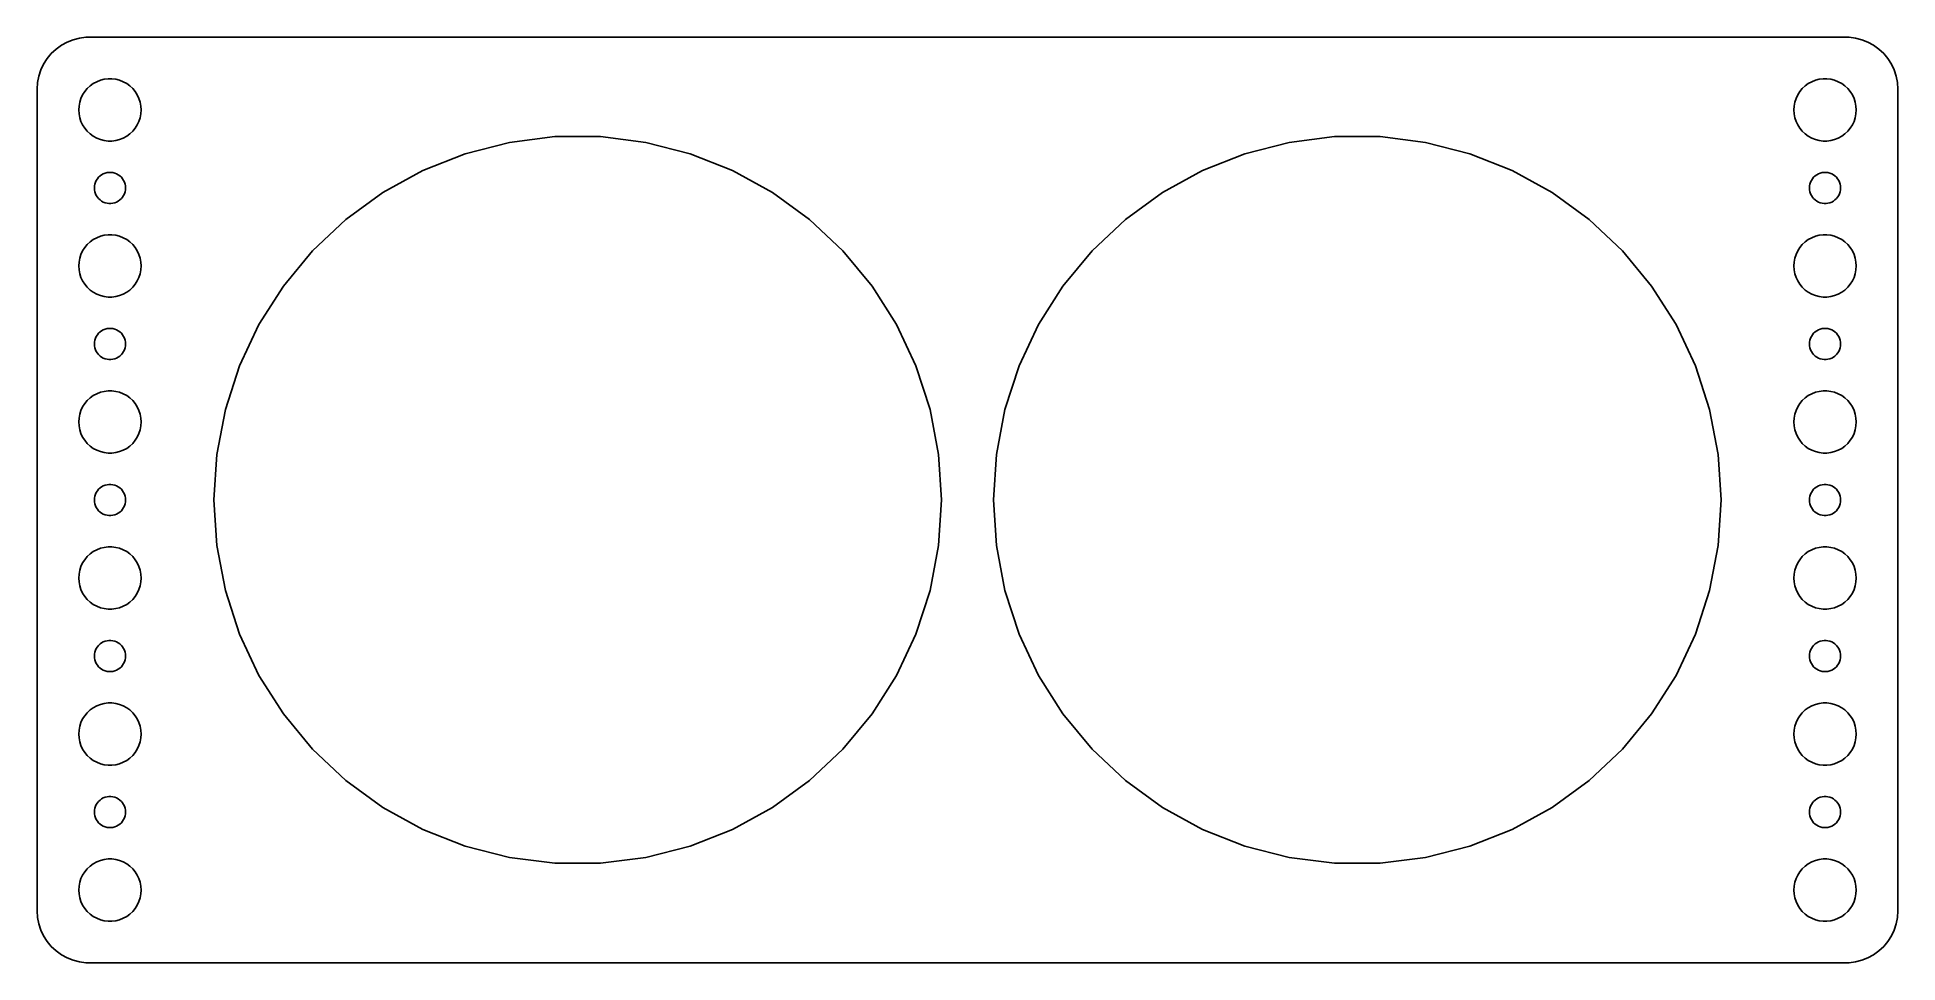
# Model space of a CAD drawing. Header units: metres. Extents: x -90 to 90, y 55 to 143.
import ezdxf

# ---------------------------------------------------------------- set-up
doc = ezdxf.new("R2010")
doc.units = ezdxf.units.M

msp = doc.modelspace()

# ---------------------------------------------------------------- linework, layer by layer
for p, q in [((-86.0451, 143.255), (-86.6289, 143.024)), ((-85.4369, 143.411), (-86.0451, 143.255)), ((-84.8139, 143.49), (-85.4369, 143.411)), ((84.8139, 143.49), (-84.8139, 143.49)), ((85.4369, 143.411), (84.8139, 143.49)), ((86.0451, 143.255), (85.4369, 143.411)), ((86.6289, 143.024), (86.0451, 143.255)), ((-88.5451, 141.439), (-88.8815, 140.909)), ((-88.1448, 141.923), (-88.5451, 141.439)), ((-87.6871, 142.353), (-88.1448, 141.923)), ((-87.1791, 142.722), (-87.6871, 142.353)), ((-86.6289, 143.024), (-87.1791, 142.722)), ((87.1791, 142.722), (86.6289, 143.024)), ((87.6871, 142.353), (87.1791, 142.722)), ((88.1448, 141.923), (87.6871, 142.353)), ((88.5451, 141.439), (88.1448, 141.923)), ((88.8815, 140.909), (88.5451, 141.439)), ((-89.3429, 139.743), (-89.4606, 139.127)), ((-89.1489, 140.341), (-89.3429, 139.743)), ((-88.8815, 140.909), (-89.1489, 140.341)), ((89.1489, 140.341), (88.8815, 140.909)), ((89.3429, 139.743), (89.1489, 140.341)), ((89.4606, 139.127), (89.3429, 139.743)), ((-89.4606, 139.127), (-89.5, 138.5)), ((-89.5, 138.5), (-89.5, 59.5)), ((-85.2893, 137.604), (-85.1289, 137.945)), ((-85.1289, 137.945), (-84.927, 138.263)), ((-84.927, 138.263), (-84.6869, 138.554)), ((-84.6869, 138.554), (-84.4123, 138.812)), ((-84.4123, 138.812), (-84.1075, 139.033)), ((-84.1075, 139.033), (-83.7773, 139.214)), ((-83.7773, 139.214), (-83.427, 139.353)), ((-83.427, 139.353), (-83.0621, 139.447)), ((-83.0621, 139.447), (-82.6884, 139.494)), ((-82.6884, 139.494), (-82.3116, 139.494)), ((-82.3116, 139.494), (-81.9379, 139.447)), ((-81.9379, 139.447), (-81.573, 139.353)), ((-81.573, 139.353), (-81.2227, 139.214)), ((-81.2227, 139.214), (-80.8925, 139.033)), ((-80.8925, 139.033), (-80.5877, 138.812)), ((-80.5877, 138.812), (-80.3131, 138.554)), ((-80.3131, 138.554), (-80.073, 138.263)), ((-80.073, 138.263), (-79.8711, 137.945)), ((-79.8711, 137.945), (-79.7107, 137.604)), ((79.7107, 137.604), (79.8711, 137.945)), ((79.8711, 137.945), (80.073, 138.263)), ((80.073, 138.263), (80.3131, 138.554)), ((80.3131, 138.554), (80.5877, 138.812)), ((80.5877, 138.812), (80.8925, 139.033)), ((80.8925, 139.033), (81.2227, 139.214)), ((81.2227, 139.214), (81.573, 139.353)), ((81.573, 139.353), (81.9379, 139.447)), ((81.9379, 139.447), (82.3116, 139.494)), ((82.3116, 139.494), (82.6884, 139.494)), ((82.6884, 139.494), (83.0621, 139.447)), ((83.0621, 139.447), (83.427, 139.353)), ((83.427, 139.353), (83.7773, 139.214)), ((83.7773, 139.214), (84.1075, 139.033)), ((84.1075, 139.033), (84.4123, 138.812)), ((84.4123, 138.812), (84.6869, 138.554)), ((84.6869, 138.554), (84.927, 138.263)), ((84.927, 138.263), (85.1289, 137.945)), ((85.1289, 137.945), (85.2893, 137.604)), ((89.5, 138.5), (89.4606, 139.127)), ((89.5, 59.5), (89.5, 138.5)), ((-85.5, 136.5), (-85.4763, 136.876)), ((-85.4763, 136.124), (-85.5, 136.5)), ((-85.4763, 136.876), (-85.4057, 137.246)), ((-85.4057, 135.754), (-85.4763, 136.124)), ((-85.4057, 137.246), (-85.2893, 137.604)), ((-79.7107, 137.604), (-79.5943, 137.246)), ((-79.5943, 137.246), (-79.5237, 136.876)), ((-79.5237, 136.124), (-79.5943, 135.754)), ((-79.5237, 136.876), (-79.5, 136.5)), ((-79.5, 136.5), (-79.5237, 136.124)), ((79.5, 136.5), (79.5237, 136.876)), ((79.5237, 136.124), (79.5, 136.5)), ((79.5237, 136.876), (79.5943, 137.246)), ((79.5943, 135.754), (79.5237, 136.124)), ((79.5943, 137.246), (79.7107, 137.604)), ((85.2893, 137.604), (85.4057, 137.246)), ((85.4057, 137.246), (85.4763, 136.876)), ((85.4763, 136.124), (85.4057, 135.754)), ((85.4763, 136.876), (85.5, 136.5)), ((85.5, 136.5), (85.4763, 136.124)), ((-85.2893, 135.396), (-85.4057, 135.754)), ((-85.1289, 135.055), (-85.2893, 135.396)), ((-84.927, 134.737), (-85.1289, 135.055)), ((-84.6869, 134.446), (-84.927, 134.737)), ((-84.4123, 134.188), (-84.6869, 134.446)), ((-80.3131, 134.446), (-80.5877, 134.188)), ((-80.073, 134.737), (-80.3131, 134.446)), ((-79.8711, 135.055), (-80.073, 134.737)), ((-79.7107, 135.396), (-79.8711, 135.055)), ((-79.5943, 135.754), (-79.7107, 135.396)), ((79.7107, 135.396), (79.5943, 135.754)), ((79.8711, 135.055), (79.7107, 135.396)), ((80.073, 134.737), (79.8711, 135.055)), ((80.3131, 134.446), (80.073, 134.737)), ((80.5877, 134.188), (80.3131, 134.446)), ((84.6869, 134.446), (84.4123, 134.188)), ((84.927, 134.737), (84.6869, 134.446)), ((85.1289, 135.055), (84.927, 134.737)), ((85.2893, 135.396), (85.1289, 135.055)), ((85.4057, 135.754), (85.2893, 135.396)), ((-84.1075, 133.967), (-84.4123, 134.188)), ((-83.7773, 133.786), (-84.1075, 133.967)), ((-83.427, 133.647), (-83.7773, 133.786)), ((-83.0621, 133.553), (-83.427, 133.647)), ((-82.6884, 133.506), (-83.0621, 133.553)), ((-82.3116, 133.506), (-82.6884, 133.506)), ((-81.9379, 133.553), (-82.3116, 133.506)), ((-81.573, 133.647), (-81.9379, 133.553)), ((-81.2227, 133.786), (-81.573, 133.647)), ((-80.8925, 133.967), (-81.2227, 133.786)), ((-80.5877, 134.188), (-80.8925, 133.967)), ((-48.3156, 132.287), (-44.0583, 133.38)), ((-44.0583, 133.38), (-39.6977, 133.931)), ((-39.6977, 133.931), (-35.3023, 133.931)), ((-35.3023, 133.931), (-30.9417, 133.38)), ((-30.9417, 133.38), (-26.6844, 132.287)), ((26.6844, 132.287), (30.9417, 133.38)), ((30.9417, 133.38), (35.3023, 133.931)), ((35.3023, 133.931), (39.6977, 133.931)), ((39.6977, 133.931), (44.0583, 133.38)), ((44.0583, 133.38), (48.3156, 132.287)), ((80.8925, 133.967), (80.5877, 134.188)), ((81.2227, 133.786), (80.8925, 133.967)), ((81.573, 133.647), (81.2227, 133.786)), ((81.9379, 133.553), (81.573, 133.647)), ((82.3116, 133.506), (81.9379, 133.553)), ((82.6884, 133.506), (82.3116, 133.506)), ((83.0621, 133.553), (82.6884, 133.506)), ((83.427, 133.647), (83.0621, 133.553)), ((83.7773, 133.786), (83.427, 133.647)), ((84.1075, 133.967), (83.7773, 133.786)), ((84.4123, 134.188), (84.1075, 133.967)), ((-52.4023, 130.669), (-48.3156, 132.287)), ((-26.6844, 132.287), (-22.5977, 130.669)), ((22.5977, 130.669), (26.6844, 132.287)), ((48.3156, 132.287), (52.4023, 130.669)), ((-84, 129), (-83.9882, 129.188)), ((-83.9882, 128.812), (-84, 129)), ((-83.9882, 129.188), (-83.9529, 129.373)), ((-83.9529, 129.373), (-83.8947, 129.552)), ((-83.8947, 129.552), (-83.8145, 129.723)), ((-83.8145, 129.723), (-83.7135, 129.882)), ((-83.7135, 129.882), (-83.5934, 130.027)), ((-83.5934, 130.027), (-83.4561, 130.156)), ((-83.4561, 130.156), (-83.3037, 130.266)), ((-83.3037, 130.266), (-83.1387, 130.357)), ((-83.1387, 130.357), (-82.9635, 130.427)), ((-82.9635, 130.427), (-82.7811, 130.473)), ((-82.7811, 130.473), (-82.5942, 130.497)), ((-82.5942, 130.497), (-82.4058, 130.497)), ((-82.4058, 130.497), (-82.2189, 130.473)), ((-82.2189, 130.473), (-82.0365, 130.427)), ((-82.0365, 130.427), (-81.8613, 130.357)), ((-81.8613, 130.357), (-81.6963, 130.266)), ((-81.6963, 130.266), (-81.5439, 130.156)), ((-81.5439, 130.156), (-81.4065, 130.027)), ((-81.4065, 130.027), (-81.2865, 129.882)), ((-81.2865, 129.882), (-81.1855, 129.723)), ((-81.1855, 129.723), (-81.1053, 129.552)), ((-81.1053, 129.552), (-81.0471, 129.373)), ((-81.0471, 129.373), (-81.0118, 129.188)), ((-81.0118, 129.188), (-81, 129)), ((-81, 129), (-81.0118, 128.812)), ((-56.2539, 128.551), (-52.4023, 130.669)), ((-22.5977, 130.669), (-18.746, 128.551)), ((18.746, 128.551), (22.5977, 130.669)), ((52.4023, 130.669), (56.2539, 128.551)), ((81, 129), (81.0118, 129.188)), ((81.0118, 128.812), (81, 129)), ((81.0118, 129.188), (81.0471, 129.373)), ((81.0471, 129.373), (81.1053, 129.552)), ((81.1053, 129.552), (81.1855, 129.723)), ((81.1855, 129.723), (81.2865, 129.882)), ((81.2865, 129.882), (81.4065, 130.027)), ((81.4065, 130.027), (81.5439, 130.156)), ((81.5439, 130.156), (81.6963, 130.266)), ((81.6963, 130.266), (81.8613, 130.357)), ((81.8613, 130.357), (82.0365, 130.427)), ((82.0365, 130.427), (82.2189, 130.473)), ((82.2189, 130.473), (82.4058, 130.497)), ((82.4058, 130.497), (82.5942, 130.497)), ((82.5942, 130.497), (82.7811, 130.473)), ((82.7811, 130.473), (82.9635, 130.427)), ((82.9635, 130.427), (83.1387, 130.357)), ((83.1387, 130.357), (83.3037, 130.266)), ((83.3037, 130.266), (83.4561, 130.156)), ((83.4561, 130.156), (83.5934, 130.027)), ((83.5934, 130.027), (83.7135, 129.882)), ((83.7135, 129.882), (83.8145, 129.723)), ((83.8145, 129.723), (83.8947, 129.552)), ((83.8947, 129.552), (83.9529, 129.373)), ((83.9529, 129.373), (83.9882, 129.188)), ((83.9882, 129.188), (84, 129)), ((84, 129), (83.9882, 128.812)), ((-83.9529, 128.627), (-83.9882, 128.812)), ((-83.8947, 128.448), (-83.9529, 128.627)), ((-83.8145, 128.277), (-83.8947, 128.448)), ((-83.7135, 128.118), (-83.8145, 128.277)), ((-83.5934, 127.973), (-83.7135, 128.118)), ((-83.4561, 127.844), (-83.5934, 127.973)), ((-83.3037, 127.734), (-83.4561, 127.844)), ((-83.1387, 127.643), (-83.3037, 127.734)), ((-82.9635, 127.573), (-83.1387, 127.643)), ((-82.7811, 127.527), (-82.9635, 127.573)), ((-82.5942, 127.503), (-82.7811, 127.527)), ((-82.4058, 127.503), (-82.5942, 127.503)), ((-82.2189, 127.527), (-82.4058, 127.503)), ((-82.0365, 127.573), (-82.2189, 127.527)), ((-81.8613, 127.643), (-82.0365, 127.573)), ((-81.6963, 127.734), (-81.8613, 127.643)), ((-81.5439, 127.844), (-81.6963, 127.734)), ((-81.4065, 127.973), (-81.5439, 127.844)), ((-81.2865, 128.118), (-81.4065, 127.973)), ((-81.1855, 128.277), (-81.2865, 128.118)), ((-81.1053, 128.448), (-81.1855, 128.277)), ((-81.0471, 128.627), (-81.1053, 128.448)), ((-81.0118, 128.812), (-81.0471, 128.627)), ((-59.8098, 125.968), (-56.2539, 128.551)), ((-18.746, 128.551), (-15.1902, 125.968)), ((15.1902, 125.968), (18.746, 128.551)), ((56.2539, 128.551), (59.8098, 125.968)), ((81.0471, 128.627), (81.0118, 128.812)), ((81.1053, 128.448), (81.0471, 128.627)), ((81.1855, 128.277), (81.1053, 128.448)), ((81.2865, 128.118), (81.1855, 128.277)), ((81.4065, 127.973), (81.2865, 128.118)), ((81.5439, 127.844), (81.4065, 127.973)), ((81.6963, 127.734), (81.5439, 127.844)), ((81.8613, 127.643), (81.6963, 127.734)), ((82.0365, 127.573), (81.8613, 127.643)), ((82.2189, 127.527), (82.0365, 127.573)), ((82.4058, 127.503), (82.2189, 127.527)), ((82.5942, 127.503), (82.4058, 127.503)), ((82.7811, 127.527), (82.5942, 127.503)), ((82.9635, 127.573), (82.7811, 127.527)), ((83.1387, 127.643), (82.9635, 127.573)), ((83.3037, 127.734), (83.1387, 127.643)), ((83.4561, 127.844), (83.3037, 127.734)), ((83.5934, 127.973), (83.4561, 127.844)), ((83.7135, 128.118), (83.5934, 127.973)), ((83.8145, 128.277), (83.7135, 128.118)), ((83.8947, 128.448), (83.8145, 128.277)), ((83.9529, 128.627), (83.8947, 128.448)), ((83.9882, 128.812), (83.9529, 128.627)), ((-63.0139, 122.959), (-59.8098, 125.968)), ((-15.1902, 125.968), (-11.9861, 122.959)), ((11.9861, 122.959), (15.1902, 125.968)), ((59.8098, 125.968), (63.0139, 122.959)), ((-84.927, 123.263), (-84.6869, 123.554)), ((-84.6869, 123.554), (-84.4123, 123.812)), ((-84.4123, 123.812), (-84.1075, 124.033)), ((-84.1075, 124.033), (-83.7773, 124.214)), ((-83.7773, 124.214), (-83.427, 124.353)), ((-83.427, 124.353), (-83.0621, 124.447)), ((-83.0621, 124.447), (-82.6884, 124.494)), ((-82.6884, 124.494), (-82.3116, 124.494)), ((-82.3116, 124.494), (-81.9379, 124.447)), ((-81.9379, 124.447), (-81.573, 124.353)), ((-81.573, 124.353), (-81.2227, 124.214)), ((-81.2227, 124.214), (-80.8925, 124.033)), ((-80.8925, 124.033), (-80.5877, 123.812)), ((-80.5877, 123.812), (-80.3131, 123.554)), ((-80.3131, 123.554), (-80.073, 123.263)), ((80.073, 123.263), (80.3131, 123.554)), ((80.3131, 123.554), (80.5877, 123.812)), ((80.5877, 123.812), (80.8925, 124.033)), ((80.8925, 124.033), (81.2227, 124.214)), ((81.2227, 124.214), (81.573, 124.353)), ((81.573, 124.353), (81.9379, 124.447)), ((81.9379, 124.447), (82.3116, 124.494)), ((82.3116, 124.494), (82.6884, 124.494)), ((82.6884, 124.494), (83.0621, 124.447)), ((83.0621, 124.447), (83.427, 124.353)), ((83.427, 124.353), (83.7773, 124.214)), ((83.7773, 124.214), (84.1075, 124.033)), ((84.1075, 124.033), (84.4123, 123.812)), ((84.4123, 123.812), (84.6869, 123.554)), ((84.6869, 123.554), (84.927, 123.263)), ((-85.5, 121.5), (-85.4763, 121.876)), ((-85.4763, 121.876), (-85.4057, 122.246)), ((-85.4057, 122.246), (-85.2893, 122.604)), ((-85.2893, 122.604), (-85.1289, 122.945)), ((-85.1289, 122.945), (-84.927, 123.263)), ((-80.073, 123.263), (-79.8711, 122.945)), ((-79.8711, 122.945), (-79.7107, 122.604)), ((-79.7107, 122.604), (-79.5943, 122.246)), ((-79.5943, 122.246), (-79.5237, 121.876)), ((-79.5237, 121.876), (-79.5, 121.5)), ((-65.8156, 119.572), (-63.0139, 122.959)), ((-11.9861, 122.959), (-9.1844, 119.572)), ((9.1844, 119.572), (11.9861, 122.959)), ((63.0139, 122.959), (65.8156, 119.572)), ((79.5, 121.5), (79.5237, 121.876)), ((79.5237, 121.876), (79.5943, 122.246)), ((79.5943, 122.246), (79.7107, 122.604)), ((79.7107, 122.604), (79.8711, 122.945)), ((79.8711, 122.945), (80.073, 123.263)), ((84.927, 123.263), (85.1289, 122.945)), ((85.1289, 122.945), (85.2893, 122.604)), ((85.2893, 122.604), (85.4057, 122.246)), ((85.4057, 122.246), (85.4763, 121.876)), ((85.4763, 121.876), (85.5, 121.5)), ((-85.4763, 121.124), (-85.5, 121.5)), ((-85.4057, 120.754), (-85.4763, 121.124)), ((-85.2893, 120.396), (-85.4057, 120.754)), ((-85.1289, 120.055), (-85.2893, 120.396)), ((-84.927, 119.737), (-85.1289, 120.055)), ((-79.8711, 120.055), (-80.073, 119.737)), ((-79.7107, 120.396), (-79.8711, 120.055)), ((-79.5943, 120.754), (-79.7107, 120.396)), ((-79.5237, 121.124), (-79.5943, 120.754)), ((-79.5, 121.5), (-79.5237, 121.124)), ((79.5237, 121.124), (79.5, 121.5)), ((79.5943, 120.754), (79.5237, 121.124)), ((79.7107, 120.396), (79.5943, 120.754)), ((79.8711, 120.055), (79.7107, 120.396)), ((80.073, 119.737), (79.8711, 120.055)), ((85.1289, 120.055), (84.927, 119.737)), ((85.2893, 120.396), (85.1289, 120.055)), ((85.4057, 120.754), (85.2893, 120.396)), ((85.4763, 121.124), (85.4057, 120.754)), ((85.5, 121.5), (85.4763, 121.124)), ((-84.6869, 119.446), (-84.927, 119.737)), ((-84.4123, 119.188), (-84.6869, 119.446)), ((-84.1075, 118.967), (-84.4123, 119.188)), ((-83.7773, 118.786), (-84.1075, 118.967)), ((-83.427, 118.647), (-83.7773, 118.786)), ((-83.0621, 118.553), (-83.427, 118.647)), ((-82.6884, 118.506), (-83.0621, 118.553)), ((-82.3116, 118.506), (-82.6884, 118.506)), ((-81.9379, 118.553), (-82.3116, 118.506)), ((-81.573, 118.647), (-81.9379, 118.553)), ((-81.2227, 118.786), (-81.573, 118.647)), ((-80.8925, 118.967), (-81.2227, 118.786)), ((-80.5877, 119.188), (-80.8925, 118.967)), ((-80.3131, 119.446), (-80.5877, 119.188)), ((-80.073, 119.737), (-80.3131, 119.446)), ((-68.1707, 115.861), (-65.8156, 119.572)), ((-9.1844, 119.572), (-6.8293, 115.861)), ((6.8293, 115.861), (9.1844, 119.572)), ((65.8156, 119.572), (68.1707, 115.861)), ((80.3131, 119.446), (80.073, 119.737)), ((80.5877, 119.188), (80.3131, 119.446)), ((80.8925, 118.967), (80.5877, 119.188)), ((81.2227, 118.786), (80.8925, 118.967)), ((81.573, 118.647), (81.2227, 118.786)), ((81.9379, 118.553), (81.573, 118.647)), ((82.3116, 118.506), (81.9379, 118.553)), ((82.6884, 118.506), (82.3116, 118.506)), ((83.0621, 118.553), (82.6884, 118.506)), ((83.427, 118.647), (83.0621, 118.553)), ((83.7773, 118.786), (83.427, 118.647)), ((84.1075, 118.967), (83.7773, 118.786)), ((84.4123, 119.188), (84.1075, 118.967)), ((84.6869, 119.446), (84.4123, 119.188)), ((84.927, 119.737), (84.6869, 119.446)), ((-83.8947, 114.552), (-83.8145, 114.723)), ((-83.8145, 114.723), (-83.7135, 114.882)), ((-83.7135, 114.882), (-83.5934, 115.027)), ((-83.5934, 115.027), (-83.4561, 115.156)), ((-83.4561, 115.156), (-83.3037, 115.266)), ((-83.3037, 115.266), (-83.1387, 115.357)), ((-83.1387, 115.357), (-82.9635, 115.427)), ((-82.9635, 115.427), (-82.7811, 115.473)), ((-82.7811, 115.473), (-82.5942, 115.497)), ((-82.5942, 115.497), (-82.4058, 115.497)), ((-82.4058, 115.497), (-82.2189, 115.473)), ((-82.2189, 115.473), (-82.0365, 115.427)), ((-82.0365, 115.427), (-81.8613, 115.357)), ((-81.8613, 115.357), (-81.6963, 115.266)), ((-81.6963, 115.266), (-81.5439, 115.156)), ((-81.5439, 115.156), (-81.4065, 115.027)), ((-81.4065, 115.027), (-81.2865, 114.882)), ((-81.2865, 114.882), (-81.1855, 114.723)), ((-81.1855, 114.723), (-81.1053, 114.552)), ((-70.0422, 111.884), (-68.1707, 115.861)), ((-6.8293, 115.861), (-4.9578, 111.884)), ((4.9578, 111.884), (6.8293, 115.861)), ((68.1707, 115.861), (70.0422, 111.884)), ((81.1053, 114.552), (81.1855, 114.723)), ((81.1855, 114.723), (81.2865, 114.882)), ((81.2865, 114.882), (81.4065, 115.027)), ((81.4065, 115.027), (81.5439, 115.156)), ((81.5439, 115.156), (81.6963, 115.266)), ((81.6963, 115.266), (81.8613, 115.357)), ((81.8613, 115.357), (82.0365, 115.427)), ((82.0365, 115.427), (82.2189, 115.473)), ((82.2189, 115.473), (82.4058, 115.497)), ((82.4058, 115.497), (82.5942, 115.497)), ((82.5942, 115.497), (82.7811, 115.473)), ((82.7811, 115.473), (82.9635, 115.427)), ((82.9635, 115.427), (83.1387, 115.357)), ((83.1387, 115.357), (83.3037, 115.266)), ((83.3037, 115.266), (83.4561, 115.156)), ((83.4561, 115.156), (83.5934, 115.027)), ((83.5934, 115.027), (83.7135, 114.882)), ((83.7135, 114.882), (83.8145, 114.723)), ((83.8145, 114.723), (83.8947, 114.552)), ((-84, 114), (-83.9882, 114.188)), ((-83.9882, 113.812), (-84, 114)), ((-83.9882, 114.188), (-83.9529, 114.373)), ((-83.9529, 113.627), (-83.9882, 113.812)), ((-83.9529, 114.373), (-83.8947, 114.552)), ((-83.8947, 113.448), (-83.9529, 113.627)), ((-83.8145, 113.277), (-83.8947, 113.448)), ((-83.7135, 113.118), (-83.8145, 113.277)), ((-83.5934, 112.973), (-83.7135, 113.118)), ((-83.4561, 112.844), (-83.5934, 112.973)), ((-83.3037, 112.734), (-83.4561, 112.844)), ((-81.5439, 112.844), (-81.6963, 112.734)), ((-81.4065, 112.973), (-81.5439, 112.844)), ((-81.2865, 113.118), (-81.4065, 112.973)), ((-81.1855, 113.277), (-81.2865, 113.118)), ((-81.1053, 113.448), (-81.1855, 113.277)), ((-81.1053, 114.552), (-81.0471, 114.373)), ((-81.0471, 113.627), (-81.1053, 113.448)), ((-81.0471, 114.373), (-81.0118, 114.188)), ((-81.0118, 113.812), (-81.0471, 113.627)), ((-81.0118, 114.188), (-81, 114)), ((-81, 114), (-81.0118, 113.812)), ((81, 114), (81.0118, 114.188)), ((81.0118, 113.812), (81, 114)), ((81.0118, 114.188), (81.0471, 114.373)), ((81.0471, 113.627), (81.0118, 113.812)), ((81.0471, 114.373), (81.1053, 114.552)), ((81.1053, 113.448), (81.0471, 113.627)), ((81.1855, 113.277), (81.1053, 113.448)), ((81.2865, 113.118), (81.1855, 113.277)), ((81.4065, 112.973), (81.2865, 113.118)), ((81.5439, 112.844), (81.4065, 112.973)), ((81.6963, 112.734), (81.5439, 112.844)), ((83.4561, 112.844), (83.3037, 112.734)), ((83.5934, 112.973), (83.4561, 112.844)), ((83.7135, 113.118), (83.5934, 112.973)), ((83.8145, 113.277), (83.7135, 113.118)), ((83.8947, 113.448), (83.8145, 113.277)), ((83.8947, 114.552), (83.9529, 114.373)), ((83.9529, 113.627), (83.8947, 113.448)), ((83.9529, 114.373), (83.9882, 114.188)), ((83.9882, 113.812), (83.9529, 113.627)), ((83.9882, 114.188), (84, 114)), ((84, 114), (83.9882, 113.812)), ((-83.1387, 112.643), (-83.3037, 112.734)), ((-82.9635, 112.573), (-83.1387, 112.643)), ((-82.7811, 112.527), (-82.9635, 112.573)), ((-82.5942, 112.503), (-82.7811, 112.527)), ((-82.4058, 112.503), (-82.5942, 112.503)), ((-82.2189, 112.527), (-82.4058, 112.503)), ((-82.0365, 112.573), (-82.2189, 112.527)), ((-81.8613, 112.643), (-82.0365, 112.573)), ((-81.6963, 112.734), (-81.8613, 112.643)), ((-71.4004, 107.704), (-70.0422, 111.884)), ((-4.9578, 111.884), (-3.5996, 107.704)), ((3.5996, 107.704), (4.9578, 111.884)), ((70.0422, 111.884), (71.4004, 107.704)), ((81.8613, 112.643), (81.6963, 112.734)), ((82.0365, 112.573), (81.8613, 112.643)), ((82.2189, 112.527), (82.0365, 112.573)), ((82.4058, 112.503), (82.2189, 112.527)), ((82.5942, 112.503), (82.4058, 112.503)), ((82.7811, 112.527), (82.5942, 112.503)), ((82.9635, 112.573), (82.7811, 112.527)), ((83.1387, 112.643), (82.9635, 112.573)), ((83.3037, 112.734), (83.1387, 112.643)), ((-84.1075, 109.033), (-83.7773, 109.214)), ((-83.7773, 109.214), (-83.427, 109.353)), ((-83.427, 109.353), (-83.0621, 109.447)), ((-83.0621, 109.447), (-82.6884, 109.494)), ((-82.6884, 109.494), (-82.3116, 109.494)), ((-82.3116, 109.494), (-81.9379, 109.447)), ((-81.9379, 109.447), (-81.573, 109.353)), ((-81.573, 109.353), (-81.2227, 109.214)), ((-81.2227, 109.214), (-80.8925, 109.033)), ((80.8925, 109.033), (81.2227, 109.214)), ((81.2227, 109.214), (81.573, 109.353)), ((81.573, 109.353), (81.9379, 109.447)), ((81.9379, 109.447), (82.3116, 109.494)), ((82.3116, 109.494), (82.6884, 109.494)), ((82.6884, 109.494), (83.0621, 109.447)), ((83.0621, 109.447), (83.427, 109.353)), ((83.427, 109.353), (83.7773, 109.214)), ((83.7773, 109.214), (84.1075, 109.033)), ((-85.4057, 107.246), (-85.2893, 107.604)), ((-85.2893, 107.604), (-85.1289, 107.945)), ((-85.1289, 107.945), (-84.927, 108.263)), ((-84.927, 108.263), (-84.6869, 108.554)), ((-84.6869, 108.554), (-84.4123, 108.812)), ((-84.4123, 108.812), (-84.1075, 109.033)), ((-80.8925, 109.033), (-80.5877, 108.812)), ((-80.5877, 108.812), (-80.3131, 108.554)), ((-80.3131, 108.554), (-80.073, 108.263)), ((-80.073, 108.263), (-79.8711, 107.945)), ((-79.8711, 107.945), (-79.7107, 107.604)), ((-79.7107, 107.604), (-79.5943, 107.246)), ((-72.224, 103.387), (-71.4004, 107.704)), ((-3.5996, 107.704), (-2.776, 103.387)), ((2.776, 103.387), (3.5996, 107.704)), ((71.4004, 107.704), (72.224, 103.387)), ((79.5943, 107.246), (79.7107, 107.604)), ((79.7107, 107.604), (79.8711, 107.945)), ((79.8711, 107.945), (80.073, 108.263)), ((80.073, 108.263), (80.3131, 108.554)), ((80.3131, 108.554), (80.5877, 108.812)), ((80.5877, 108.812), (80.8925, 109.033)), ((84.1075, 109.033), (84.4123, 108.812)), ((84.4123, 108.812), (84.6869, 108.554)), ((84.6869, 108.554), (84.927, 108.263)), ((84.927, 108.263), (85.1289, 107.945)), ((85.1289, 107.945), (85.2893, 107.604)), ((85.2893, 107.604), (85.4057, 107.246)), ((-85.5, 106.5), (-85.4763, 106.876)), ((-85.4763, 106.124), (-85.5, 106.5)), ((-85.4763, 106.876), (-85.4057, 107.246)), ((-85.4057, 105.754), (-85.4763, 106.124)), ((-85.2893, 105.396), (-85.4057, 105.754)), ((-79.5943, 105.754), (-79.7107, 105.396)), ((-79.5943, 107.246), (-79.5237, 106.876)), ((-79.5237, 106.124), (-79.5943, 105.754)), ((-79.5237, 106.876), (-79.5, 106.5)), ((-79.5, 106.5), (-79.5237, 106.124)), ((79.5, 106.5), (79.5237, 106.876)), ((79.5237, 106.124), (79.5, 106.5)), ((79.5237, 106.876), (79.5943, 107.246)), ((79.5943, 105.754), (79.5237, 106.124)), ((79.7107, 105.396), (79.5943, 105.754)), ((85.4057, 105.754), (85.2893, 105.396)), ((85.4057, 107.246), (85.4763, 106.876)), ((85.4763, 106.124), (85.4057, 105.754)), ((85.4763, 106.876), (85.5, 106.5)), ((85.5, 106.5), (85.4763, 106.124)), ((-85.1289, 105.055), (-85.2893, 105.396)), ((-84.927, 104.737), (-85.1289, 105.055)), ((-84.6869, 104.446), (-84.927, 104.737)), ((-84.4123, 104.188), (-84.6869, 104.446)), ((-84.1075, 103.967), (-84.4123, 104.188)), ((-83.7773, 103.786), (-84.1075, 103.967)), ((-80.8925, 103.967), (-81.2227, 103.786)), ((-80.5877, 104.188), (-80.8925, 103.967)), ((-80.3131, 104.446), (-80.5877, 104.188)), ((-80.073, 104.737), (-80.3131, 104.446)), ((-79.8711, 105.055), (-80.073, 104.737)), ((-79.7107, 105.396), (-79.8711, 105.055)), ((79.8711, 105.055), (79.7107, 105.396)), ((80.073, 104.737), (79.8711, 105.055)), ((80.3131, 104.446), (80.073, 104.737)), ((80.5877, 104.188), (80.3131, 104.446)), ((80.8925, 103.967), (80.5877, 104.188)), ((81.2227, 103.786), (80.8925, 103.967)), ((84.1075, 103.967), (83.7773, 103.786)), ((84.4123, 104.188), (84.1075, 103.967)), ((84.6869, 104.446), (84.4123, 104.188)), ((84.927, 104.737), (84.6869, 104.446)), ((85.1289, 105.055), (84.927, 104.737)), ((85.2893, 105.396), (85.1289, 105.055)), ((-83.427, 103.647), (-83.7773, 103.786)), ((-83.0621, 103.553), (-83.427, 103.647)), ((-82.6884, 103.506), (-83.0621, 103.553)), ((-82.3116, 103.506), (-82.6884, 103.506)), ((-81.9379, 103.553), (-82.3116, 103.506)), ((-81.573, 103.647), (-81.9379, 103.553)), ((-81.2227, 103.786), (-81.573, 103.647)), ((-72.5, 99), (-72.224, 103.387)), ((-2.776, 103.387), (-2.5, 99)), ((2.5, 99), (2.776, 103.387)), ((72.224, 103.387), (72.5, 99)), ((81.573, 103.647), (81.2227, 103.786)), ((81.9379, 103.553), (81.573, 103.647)), ((82.3116, 103.506), (81.9379, 103.553)), ((82.6884, 103.506), (82.3116, 103.506)), ((83.0621, 103.553), (82.6884, 103.506)), ((83.427, 103.647), (83.0621, 103.553)), ((83.7773, 103.786), (83.427, 103.647)), ((-83.4561, 100.156), (-83.3037, 100.266)), ((-83.3037, 100.266), (-83.1387, 100.357)), ((-83.1387, 100.357), (-82.9635, 100.427)), ((-82.9635, 100.427), (-82.7811, 100.473)), ((-82.7811, 100.473), (-82.5942, 100.497)), ((-82.5942, 100.497), (-82.4058, 100.497)), ((-82.4058, 100.497), (-82.2189, 100.473)), ((-82.2189, 100.473), (-82.0365, 100.427)), ((-82.0365, 100.427), (-81.8613, 100.357)), ((-81.8613, 100.357), (-81.6963, 100.266)), ((-81.6963, 100.266), (-81.5439, 100.156)), ((81.5439, 100.156), (81.6963, 100.266)), ((81.6963, 100.266), (81.8613, 100.357)), ((81.8613, 100.357), (82.0365, 100.427)), ((82.0365, 100.427), (82.2189, 100.473)), ((82.2189, 100.473), (82.4058, 100.497)), ((82.4058, 100.497), (82.5942, 100.497)), ((82.5942, 100.497), (82.7811, 100.473)), ((82.7811, 100.473), (82.9635, 100.427)), ((82.9635, 100.427), (83.1387, 100.357)), ((83.1387, 100.357), (83.3037, 100.266)), ((83.3037, 100.266), (83.4561, 100.156)), ((-84, 99), (-83.9882, 99.188)), ((-83.9882, 98.812), (-84, 99)), ((-83.9882, 99.188), (-83.9529, 99.373)), ((-83.9529, 98.627), (-83.9882, 98.812)), ((-83.9529, 99.373), (-83.8947, 99.5522)), ((-83.8947, 98.4478), (-83.9529, 98.627)), ((-83.8947, 99.5522), (-83.8145, 99.7226)), ((-83.8145, 99.7226), (-83.7135, 99.8817)), ((-83.7135, 99.8817), (-83.5934, 100.027)), ((-83.5934, 100.027), (-83.4561, 100.156)), ((-81.5439, 100.156), (-81.4065, 100.027)), ((-81.4065, 100.027), (-81.2865, 99.8817)), ((-81.2865, 99.8817), (-81.1855, 99.7226)), ((-81.1855, 99.7226), (-81.1053, 99.5522)), ((-81.1053, 99.5522), (-81.0471, 99.373)), ((-81.0471, 98.627), (-81.1053, 98.4478)), ((-81.0471, 99.373), (-81.0118, 99.188)), ((-81.0118, 98.812), (-81.0471, 98.627)), ((-81.0118, 99.188), (-81, 99)), ((-81, 99), (-81.0118, 98.812)), ((-72.224, 94.6133), (-72.5, 99)), ((-2.5, 99), (-2.776, 94.6133)), ((2.776, 94.6133), (2.5, 99)), ((72.5, 99), (72.224, 94.6133)), ((81, 99), (81.0118, 99.188)), ((81.0118, 98.812), (81, 99)), ((81.0118, 99.188), (81.0471, 99.373)), ((81.0471, 98.627), (81.0118, 98.812)), ((81.0471, 99.373), (81.1053, 99.5522)), ((81.1053, 98.4478), (81.0471, 98.627)), ((81.1053, 99.5522), (81.1855, 99.7226)), ((81.1855, 99.7226), (81.2865, 99.8817)), ((81.2865, 99.8817), (81.4065, 100.027)), ((81.4065, 100.027), (81.5439, 100.156)), ((83.4561, 100.156), (83.5934, 100.027)), ((83.5934, 100.027), (83.7135, 99.8817)), ((83.7135, 99.8817), (83.8145, 99.7226)), ((83.8145, 99.7226), (83.8947, 99.5522)), ((83.8947, 99.5522), (83.9529, 99.373)), ((83.9529, 98.627), (83.8947, 98.4478)), ((83.9529, 99.373), (83.9882, 99.188)), ((83.9882, 98.812), (83.9529, 98.627)), ((83.9882, 99.188), (84, 99)), ((84, 99), (83.9882, 98.812)), ((-83.8145, 98.2774), (-83.8947, 98.4478)), ((-83.7135, 98.1183), (-83.8145, 98.2774)), ((-83.5934, 97.9732), (-83.7135, 98.1183)), ((-83.4561, 97.8442), (-83.5934, 97.9732)), ((-83.3037, 97.7335), (-83.4561, 97.8442)), ((-83.1387, 97.6428), (-83.3037, 97.7335)), ((-82.9635, 97.5734), (-83.1387, 97.6428)), ((-82.7811, 97.5266), (-82.9635, 97.5734)), ((-82.5942, 97.503), (-82.7811, 97.5266)), ((-82.4058, 97.503), (-82.5942, 97.503)), ((-82.2189, 97.5266), (-82.4058, 97.503)), ((-82.0365, 97.5734), (-82.2189, 97.5266)), ((-81.8613, 97.6428), (-82.0365, 97.5734)), ((-81.6963, 97.7335), (-81.8613, 97.6428)), ((-81.5439, 97.8442), (-81.6963, 97.7335)), ((-81.4065, 97.9732), (-81.5439, 97.8442)), ((-81.2865, 98.1183), (-81.4065, 97.9732)), ((-81.1855, 98.2774), (-81.2865, 98.1183)), ((-81.1053, 98.4478), (-81.1855, 98.2774)), ((81.1855, 98.2774), (81.1053, 98.4478)), ((81.2865, 98.1183), (81.1855, 98.2774)), ((81.4065, 97.9732), (81.2865, 98.1183)), ((81.5439, 97.8442), (81.4065, 97.9732)), ((81.6963, 97.7335), (81.5439, 97.8442)), ((81.8613, 97.6428), (81.6963, 97.7335)), ((82.0365, 97.5734), (81.8613, 97.6428)), ((82.2189, 97.5266), (82.0365, 97.5734)), ((82.4058, 97.503), (82.2189, 97.5266)), ((82.5942, 97.503), (82.4058, 97.503)), ((82.7811, 97.5266), (82.5942, 97.503)), ((82.9635, 97.5734), (82.7811, 97.5266)), ((83.1387, 97.6428), (82.9635, 97.5734)), ((83.3037, 97.7335), (83.1387, 97.6428)), ((83.4561, 97.8442), (83.3037, 97.7335)), ((83.5934, 97.9732), (83.4561, 97.8442)), ((83.7135, 98.1183), (83.5934, 97.9732)), ((83.8145, 98.2774), (83.7135, 98.1183)), ((83.8947, 98.4478), (83.8145, 98.2774)), ((-85.1289, 92.9453), (-84.927, 93.2634)), ((-84.927, 93.2634), (-84.6869, 93.5536)), ((-84.6869, 93.5536), (-84.4123, 93.8116)), ((-84.4123, 93.8116), (-84.1075, 94.033)), ((-84.1075, 94.033), (-83.7773, 94.2145)), ((-83.7773, 94.2145), (-83.427, 94.3532)), ((-83.427, 94.3532), (-83.0621, 94.4469)), ((-83.0621, 94.4469), (-82.6884, 94.4941)), ((-82.6884, 94.4941), (-82.3116, 94.4941)), ((-82.3116, 94.4941), (-81.9379, 94.4469)), ((-81.9379, 94.4469), (-81.573, 94.3532)), ((-81.573, 94.3532), (-81.2227, 94.2145)), ((-81.2227, 94.2145), (-80.8925, 94.033)), ((-80.8925, 94.033), (-80.5877, 93.8116)), ((-80.5877, 93.8116), (-80.3131, 93.5536)), ((-80.3131, 93.5536), (-80.073, 93.2634)), ((-80.073, 93.2634), (-79.8711, 92.9453)), ((-71.4004, 90.2959), (-72.224, 94.6133)), ((-2.776, 94.6133), (-3.5996, 90.2959)), ((3.5996, 90.2959), (2.776, 94.6133)), ((72.224, 94.6133), (71.4004, 90.2959)), ((79.8711, 92.9453), (80.073, 93.2634)), ((80.073, 93.2634), (80.3131, 93.5536)), ((80.3131, 93.5536), (80.5877, 93.8116)), ((80.5877, 93.8116), (80.8925, 94.033)), ((80.8925, 94.033), (81.2227, 94.2145)), ((81.2227, 94.2145), (81.573, 94.3532)), ((81.573, 94.3532), (81.9379, 94.4469)), ((81.9379, 94.4469), (82.3116, 94.4941)), ((82.3116, 94.4941), (82.6884, 94.4941)), ((82.6884, 94.4941), (83.0621, 94.4469)), ((83.0621, 94.4469), (83.427, 94.3532)), ((83.427, 94.3532), (83.7773, 94.2145)), ((83.7773, 94.2145), (84.1075, 94.033)), ((84.1075, 94.033), (84.4123, 93.8116)), ((84.4123, 93.8116), (84.6869, 93.5536)), ((84.6869, 93.5536), (84.927, 93.2634)), ((84.927, 93.2634), (85.1289, 92.9453)), ((-85.5, 91.5), (-85.4763, 91.876)), ((-85.4763, 91.124), (-85.5, 91.5)), ((-85.4763, 91.876), (-85.4057, 92.2461)), ((-85.4057, 92.2461), (-85.2893, 92.6044)), ((-85.2893, 92.6044), (-85.1289, 92.9453)), ((-79.8711, 92.9453), (-79.7107, 92.6044)), ((-79.7107, 92.6044), (-79.5943, 92.2461)), ((-79.5943, 92.2461), (-79.5237, 91.876)), ((-79.5237, 91.876), (-79.5, 91.5)), ((-79.5, 91.5), (-79.5237, 91.124)), ((79.5, 91.5), (79.5237, 91.876)), ((79.5237, 91.124), (79.5, 91.5)), ((79.5237, 91.876), (79.5943, 92.2461)), ((79.5943, 92.2461), (79.7107, 92.6044)), ((79.7107, 92.6044), (79.8711, 92.9453)), ((85.1289, 92.9453), (85.2893, 92.6044)), ((85.2893, 92.6044), (85.4057, 92.2461)), ((85.4057, 92.2461), (85.4763, 91.876)), ((85.4763, 91.876), (85.5, 91.5)), ((85.5, 91.5), (85.4763, 91.124)), ((-85.4057, 90.7539), (-85.4763, 91.124)), ((-85.2893, 90.3956), (-85.4057, 90.7539)), ((-85.1289, 90.0547), (-85.2893, 90.3956)), ((-84.927, 89.7366), (-85.1289, 90.0547)), ((-84.6869, 89.4464), (-84.927, 89.7366)), ((-80.073, 89.7366), (-80.3131, 89.4464)), ((-79.8711, 90.0547), (-80.073, 89.7366)), ((-79.7107, 90.3956), (-79.8711, 90.0547)), ((-79.5943, 90.7539), (-79.7107, 90.3956)), ((-79.5237, 91.124), (-79.5943, 90.7539)), ((-70.0422, 86.1156), (-71.4004, 90.2959)), ((-3.5996, 90.2959), (-4.9578, 86.1156)), ((4.9578, 86.1156), (3.5996, 90.2959)), ((71.4004, 90.2959), (70.0422, 86.1156)), ((79.5943, 90.7539), (79.5237, 91.124)), ((79.7107, 90.3956), (79.5943, 90.7539)), ((79.8711, 90.0547), (79.7107, 90.3956)), ((80.073, 89.7366), (79.8711, 90.0547)), ((80.3131, 89.4464), (80.073, 89.7366)), ((84.927, 89.7366), (84.6869, 89.4464)), ((85.1289, 90.0547), (84.927, 89.7366)), ((85.2893, 90.3956), (85.1289, 90.0547)), ((85.4057, 90.7539), (85.2893, 90.3956)), ((85.4763, 91.124), (85.4057, 90.7539)), ((-84.4123, 89.1885), (-84.6869, 89.4464)), ((-84.1075, 88.967), (-84.4123, 89.1885)), ((-83.7773, 88.7855), (-84.1075, 88.967)), ((-83.427, 88.6468), (-83.7773, 88.7855)), ((-83.0621, 88.5531), (-83.427, 88.6468)), ((-82.6884, 88.5059), (-83.0621, 88.5531)), ((-82.3116, 88.5059), (-82.6884, 88.5059)), ((-81.9379, 88.5531), (-82.3116, 88.5059)), ((-81.573, 88.6468), (-81.9379, 88.5531)), ((-81.2227, 88.7855), (-81.573, 88.6468)), ((-80.8925, 88.967), (-81.2227, 88.7855)), ((-80.5877, 89.1885), (-80.8925, 88.967)), ((-80.3131, 89.4464), (-80.5877, 89.1885)), ((80.5877, 89.1885), (80.3131, 89.4464)), ((80.8925, 88.967), (80.5877, 89.1885)), ((81.2227, 88.7855), (80.8925, 88.967)), ((81.573, 88.6468), (81.2227, 88.7855)), ((81.9379, 88.5531), (81.573, 88.6468)), ((82.3116, 88.5059), (81.9379, 88.5531)), ((82.6884, 88.5059), (82.3116, 88.5059)), ((83.0621, 88.5531), (82.6884, 88.5059)), ((83.427, 88.6468), (83.0621, 88.5531)), ((83.7773, 88.7855), (83.427, 88.6468)), ((84.1075, 88.967), (83.7773, 88.7855)), ((84.4123, 89.1885), (84.1075, 88.967)), ((84.6869, 89.4464), (84.4123, 89.1885)), ((-68.1707, 82.1386), (-70.0422, 86.1156)), ((-4.9578, 86.1156), (-6.8293, 82.1386)), ((6.8293, 82.1386), (4.9578, 86.1156)), ((70.0422, 86.1156), (68.1707, 82.1386)), ((-84, 84), (-83.9882, 84.188)), ((-83.9882, 84.188), (-83.9529, 84.373)), ((-83.9529, 84.373), (-83.8947, 84.5522)), ((-83.8947, 84.5522), (-83.8145, 84.7226)), ((-83.8145, 84.7226), (-83.7135, 84.8817)), ((-83.7135, 84.8817), (-83.5934, 85.0268)), ((-83.5934, 85.0268), (-83.4561, 85.1558)), ((-83.4561, 85.1558), (-83.3037, 85.2665)), ((-83.3037, 85.2665), (-83.1387, 85.3573)), ((-83.1387, 85.3573), (-82.9635, 85.4266)), ((-82.9635, 85.4266), (-82.7811, 85.4734)), ((-82.7811, 85.4734), (-82.5942, 85.4971)), ((-82.5942, 85.4971), (-82.4058, 85.4971)), ((-82.4058, 85.4971), (-82.2189, 85.4734)), ((-82.2189, 85.4734), (-82.0365, 85.4266)), ((-82.0365, 85.4266), (-81.8613, 85.3573)), ((-81.8613, 85.3573), (-81.6963, 85.2665)), ((-81.6963, 85.2665), (-81.5439, 85.1558)), ((-81.5439, 85.1558), (-81.4065, 85.0268)), ((-81.4065, 85.0268), (-81.2865, 84.8817)), ((-81.2865, 84.8817), (-81.1855, 84.7226)), ((-81.1855, 84.7226), (-81.1053, 84.5522)), ((-81.1053, 84.5522), (-81.0471, 84.373)), ((-81.0471, 84.373), (-81.0118, 84.188)), ((-81.0118, 84.188), (-81, 84)), ((81, 84), (81.0118, 84.188)), ((81.0118, 84.188), (81.0471, 84.373)), ((81.0471, 84.373), (81.1053, 84.5522)), ((81.1053, 84.5522), (81.1855, 84.7226)), ((81.1855, 84.7226), (81.2865, 84.8817)), ((81.2865, 84.8817), (81.4065, 85.0268)), ((81.4065, 85.0268), (81.5439, 85.1558)), ((81.5439, 85.1558), (81.6963, 85.2665)), ((81.6963, 85.2665), (81.8613, 85.3573)), ((81.8613, 85.3573), (82.0365, 85.4266)), ((82.0365, 85.4266), (82.2189, 85.4734)), ((82.2189, 85.4734), (82.4058, 85.4971)), ((82.4058, 85.4971), (82.5942, 85.4971)), ((82.5942, 85.4971), (82.7811, 85.4734)), ((82.7811, 85.4734), (82.9635, 85.4266)), ((82.9635, 85.4266), (83.1387, 85.3573)), ((83.1387, 85.3573), (83.3037, 85.2665)), ((83.3037, 85.2665), (83.4561, 85.1558)), ((83.4561, 85.1558), (83.5934, 85.0268)), ((83.5934, 85.0268), (83.7135, 84.8817)), ((83.7135, 84.8817), (83.8145, 84.7226)), ((83.8145, 84.7226), (83.8947, 84.5522)), ((83.8947, 84.5522), (83.9529, 84.373)), ((83.9529, 84.373), (83.9882, 84.188)), ((83.9882, 84.188), (84, 84)), ((-83.9882, 83.812), (-84, 84)), ((-83.9529, 83.627), (-83.9882, 83.812)), ((-83.8947, 83.4478), (-83.9529, 83.627)), ((-83.8145, 83.2774), (-83.8947, 83.4478)), ((-83.7135, 83.1183), (-83.8145, 83.2774)), ((-83.5934, 82.9732), (-83.7135, 83.1183)), ((-83.4561, 82.8442), (-83.5934, 82.9732)), ((-83.3037, 82.7335), (-83.4561, 82.8442)), ((-83.1387, 82.6428), (-83.3037, 82.7335)), ((-82.9635, 82.5734), (-83.1387, 82.6428)), ((-82.7811, 82.5266), (-82.9635, 82.5734)), ((-82.5942, 82.503), (-82.7811, 82.5266)), ((-82.4058, 82.503), (-82.5942, 82.503)), ((-82.2189, 82.5266), (-82.4058, 82.503)), ((-82.0365, 82.5734), (-82.2189, 82.5266)), ((-81.8613, 82.6428), (-82.0365, 82.5734)), ((-81.6963, 82.7335), (-81.8613, 82.6428)), ((-81.5439, 82.8442), (-81.6963, 82.7335)), ((-81.4065, 82.9732), (-81.5439, 82.8442)), ((-81.2865, 83.1183), (-81.4065, 82.9732)), ((-81.1855, 83.2774), (-81.2865, 83.1183)), ((-81.1053, 83.4478), (-81.1855, 83.2774)), ((-81.0471, 83.627), (-81.1053, 83.4478)), ((-81.0118, 83.812), (-81.0471, 83.627)), ((-81, 84), (-81.0118, 83.812)), ((81.0118, 83.812), (81, 84)), ((81.0471, 83.627), (81.0118, 83.812)), ((81.1053, 83.4478), (81.0471, 83.627)), ((81.1855, 83.2774), (81.1053, 83.4478)), ((81.2865, 83.1183), (81.1855, 83.2774)), ((81.4065, 82.9732), (81.2865, 83.1183)), ((81.5439, 82.8442), (81.4065, 82.9732)), ((81.6963, 82.7335), (81.5439, 82.8442)), ((81.8613, 82.6428), (81.6963, 82.7335)), ((82.0365, 82.5734), (81.8613, 82.6428)), ((82.2189, 82.5266), (82.0365, 82.5734)), ((82.4058, 82.503), (82.2189, 82.5266)), ((82.5942, 82.503), (82.4058, 82.503)), ((82.7811, 82.5266), (82.5942, 82.503)), ((82.9635, 82.5734), (82.7811, 82.5266)), ((83.1387, 82.6428), (82.9635, 82.5734)), ((83.3037, 82.7335), (83.1387, 82.6428)), ((83.4561, 82.8442), (83.3037, 82.7335)), ((83.5934, 82.9732), (83.4561, 82.8442)), ((83.7135, 83.1183), (83.5934, 82.9732)), ((83.8145, 83.2774), (83.7135, 83.1183)), ((83.8947, 83.4478), (83.8145, 83.2774)), ((83.9529, 83.627), (83.8947, 83.4478)), ((83.9882, 83.812), (83.9529, 83.627)), ((84, 84), (83.9882, 83.812)), ((-65.8156, 78.4275), (-68.1707, 82.1386)), ((-6.8293, 82.1386), (-9.1844, 78.4275)), ((9.1844, 78.4275), (6.8293, 82.1386)), ((68.1707, 82.1386), (65.8156, 78.4275)), ((-84.6869, 78.5536), (-84.4123, 78.8116)), ((-84.4123, 78.8116), (-84.1075, 79.033)), ((-84.1075, 79.033), (-83.7773, 79.2145)), ((-83.7773, 79.2145), (-83.427, 79.3532)), ((-83.427, 79.3532), (-83.0621, 79.4469)), ((-83.0621, 79.4469), (-82.6884, 79.4941)), ((-82.6884, 79.4941), (-82.3116, 79.4941)), ((-82.3116, 79.4941), (-81.9379, 79.4469)), ((-81.9379, 79.4469), (-81.573, 79.3532)), ((-81.573, 79.3532), (-81.2227, 79.2145)), ((-81.2227, 79.2145), (-80.8925, 79.033)), ((-80.8925, 79.033), (-80.5877, 78.8116)), ((-80.5877, 78.8116), (-80.3131, 78.5536)), ((80.3131, 78.5536), (80.5877, 78.8116)), ((80.5877, 78.8116), (80.8925, 79.033)), ((80.8925, 79.033), (81.2227, 79.2145)), ((81.2227, 79.2145), (81.573, 79.3532)), ((81.573, 79.3532), (81.9379, 79.4469)), ((81.9379, 79.4469), (82.3116, 79.4941)), ((82.3116, 79.4941), (82.6884, 79.4941)), ((82.6884, 79.4941), (83.0621, 79.4469)), ((83.0621, 79.4469), (83.427, 79.3532)), ((83.427, 79.3532), (83.7773, 79.2145)), ((83.7773, 79.2145), (84.1075, 79.033)), ((84.1075, 79.033), (84.4123, 78.8116)), ((84.4123, 78.8116), (84.6869, 78.5536)), ((-85.4763, 76.876), (-85.4057, 77.2461)), ((-85.4057, 77.2461), (-85.2893, 77.6044)), ((-85.2893, 77.6044), (-85.1289, 77.9453)), ((-85.1289, 77.9453), (-84.927, 78.2634)), ((-84.927, 78.2634), (-84.6869, 78.5536)), ((-80.3131, 78.5536), (-80.073, 78.2634)), ((-80.073, 78.2634), (-79.8711, 77.9453)), ((-79.8711, 77.9453), (-79.7107, 77.6044)), ((-79.7107, 77.6044), (-79.5943, 77.2461)), ((-79.5943, 77.2461), (-79.5237, 76.876)), ((-63.0139, 75.0409), (-65.8156, 78.4275)), ((-9.1844, 78.4275), (-11.9861, 75.0409)), ((11.9861, 75.0409), (9.1844, 78.4275)), ((65.8156, 78.4275), (63.0139, 75.0409)), ((79.5237, 76.876), (79.5943, 77.2461)), ((79.5943, 77.2461), (79.7107, 77.6044)), ((79.7107, 77.6044), (79.8711, 77.9453)), ((79.8711, 77.9453), (80.073, 78.2634)), ((80.073, 78.2634), (80.3131, 78.5536)), ((84.6869, 78.5536), (84.927, 78.2634)), ((84.927, 78.2634), (85.1289, 77.9453)), ((85.1289, 77.9453), (85.2893, 77.6044)), ((85.2893, 77.6044), (85.4057, 77.2461)), ((85.4057, 77.2461), (85.4763, 76.876)), ((-85.5, 76.5), (-85.4763, 76.876)), ((-85.4763, 76.124), (-85.5, 76.5)), ((-85.4057, 75.7539), (-85.4763, 76.124)), ((-85.2893, 75.3956), (-85.4057, 75.7539)), ((-85.1289, 75.0547), (-85.2893, 75.3956)), ((-79.7107, 75.3956), (-79.8711, 75.0547)), ((-79.5943, 75.7539), (-79.7107, 75.3956)), ((-79.5237, 76.124), (-79.5943, 75.7539)), ((-79.5237, 76.876), (-79.5, 76.5)), ((-79.5, 76.5), (-79.5237, 76.124)), ((79.5, 76.5), (79.5237, 76.876)), ((79.5237, 76.124), (79.5, 76.5)), ((79.5943, 75.7539), (79.5237, 76.124)), ((79.7107, 75.3956), (79.5943, 75.7539)), ((79.8711, 75.0547), (79.7107, 75.3956)), ((85.2893, 75.3956), (85.1289, 75.0547)), ((85.4057, 75.7539), (85.2893, 75.3956)), ((85.4763, 76.124), (85.4057, 75.7539)), ((85.4763, 76.876), (85.5, 76.5)), ((85.5, 76.5), (85.4763, 76.124)), ((-84.927, 74.7366), (-85.1289, 75.0547)), ((-84.6869, 74.4464), (-84.927, 74.7366)), ((-84.4123, 74.1885), (-84.6869, 74.4464)), ((-84.1075, 73.967), (-84.4123, 74.1885)), ((-83.7773, 73.7855), (-84.1075, 73.967)), ((-83.427, 73.6468), (-83.7773, 73.7855)), ((-83.0621, 73.5531), (-83.427, 73.6468)), ((-82.6884, 73.5059), (-83.0621, 73.5531)), ((-82.3116, 73.5059), (-82.6884, 73.5059)), ((-81.9379, 73.5531), (-82.3116, 73.5059)), ((-81.573, 73.6468), (-81.9379, 73.5531)), ((-81.2227, 73.7855), (-81.573, 73.6468)), ((-80.8925, 73.967), (-81.2227, 73.7855)), ((-80.5877, 74.1885), (-80.8925, 73.967)), ((-80.3131, 74.4464), (-80.5877, 74.1885)), ((-80.073, 74.7366), (-80.3131, 74.4464)), ((-79.8711, 75.0547), (-80.073, 74.7366)), ((-59.8098, 72.032), (-63.0139, 75.0409)), ((-11.9861, 75.0409), (-15.1902, 72.032)), ((15.1902, 72.032), (11.9861, 75.0409)), ((63.0139, 75.0409), (59.8098, 72.032)), ((80.073, 74.7366), (79.8711, 75.0547)), ((80.3131, 74.4464), (80.073, 74.7366)), ((80.5877, 74.1885), (80.3131, 74.4464)), ((80.8925, 73.967), (80.5877, 74.1885)), ((81.2227, 73.7855), (80.8925, 73.967)), ((81.573, 73.6468), (81.2227, 73.7855)), ((81.9379, 73.5531), (81.573, 73.6468)), ((82.3116, 73.5059), (81.9379, 73.5531)), ((82.6884, 73.5059), (82.3116, 73.5059)), ((83.0621, 73.5531), (82.6884, 73.5059)), ((83.427, 73.6468), (83.0621, 73.5531)), ((83.7773, 73.7855), (83.427, 73.6468)), ((84.1075, 73.967), (83.7773, 73.7855)), ((84.4123, 74.1885), (84.1075, 73.967)), ((84.6869, 74.4464), (84.4123, 74.1885)), ((84.927, 74.7366), (84.6869, 74.4464)), ((85.1289, 75.0547), (84.927, 74.7366)), ((-56.2539, 69.4485), (-59.8098, 72.032)), ((-15.1902, 72.032), (-18.746, 69.4485)), ((18.746, 69.4485), (15.1902, 72.032)), ((59.8098, 72.032), (56.2539, 69.4485)), ((-83.8145, 69.7226), (-83.7135, 69.8817)), ((-83.7135, 69.8817), (-83.5934, 70.0268)), ((-83.5934, 70.0268), (-83.4561, 70.1558)), ((-83.4561, 70.1558), (-83.3037, 70.2665)), ((-83.3037, 70.2665), (-83.1387, 70.3573)), ((-83.1387, 70.3573), (-82.9635, 70.4266)), ((-82.9635, 70.4266), (-82.7811, 70.4734)), ((-82.7811, 70.4734), (-82.5942, 70.497)), ((-82.5942, 70.497), (-82.4058, 70.497)), ((-82.4058, 70.497), (-82.2189, 70.4734)), ((-82.2189, 70.4734), (-82.0365, 70.4266)), ((-82.0365, 70.4266), (-81.8613, 70.3573)), ((-81.8613, 70.3573), (-81.6963, 70.2665)), ((-81.6963, 70.2665), (-81.5439, 70.1558)), ((-81.5439, 70.1558), (-81.4065, 70.0268)), ((-81.4065, 70.0268), (-81.2865, 69.8817)), ((-81.2865, 69.8817), (-81.1855, 69.7226)), ((81.1855, 69.7226), (81.2865, 69.8817)), ((81.2865, 69.8817), (81.4065, 70.0268)), ((81.4065, 70.0268), (81.5439, 70.1558)), ((81.5439, 70.1558), (81.6963, 70.2665)), ((81.6963, 70.2665), (81.8613, 70.3573)), ((81.8613, 70.3573), (82.0365, 70.4266)), ((82.0365, 70.4266), (82.2189, 70.4734)), ((82.2189, 70.4734), (82.4058, 70.497)), ((82.4058, 70.497), (82.5942, 70.497)), ((82.5942, 70.497), (82.7811, 70.4734)), ((82.7811, 70.4734), (82.9635, 70.4266)), ((82.9635, 70.4266), (83.1387, 70.3573)), ((83.1387, 70.3573), (83.3037, 70.2665)), ((83.3037, 70.2665), (83.4561, 70.1558)), ((83.4561, 70.1558), (83.5934, 70.0268)), ((83.5934, 70.0268), (83.7135, 69.8817)), ((83.7135, 69.8817), (83.8145, 69.7226)), ((-84, 69), (-83.9882, 69.188)), ((-83.9882, 68.812), (-84, 69)), ((-83.9882, 69.188), (-83.9529, 69.373)), ((-83.9529, 68.627), (-83.9882, 68.812)), ((-83.9529, 69.373), (-83.8947, 69.5522)), ((-83.8947, 68.4478), (-83.9529, 68.627)), ((-83.8947, 69.5522), (-83.8145, 69.7226)), ((-83.8145, 68.2774), (-83.8947, 68.4478)), ((-83.7135, 68.1183), (-83.8145, 68.2774)), ((-83.5934, 67.9732), (-83.7135, 68.1183)), ((-81.2865, 68.1183), (-81.4065, 67.9732)), ((-81.1855, 68.2774), (-81.2865, 68.1183)), ((-81.1855, 69.7226), (-81.1053, 69.5522)), ((-81.1053, 68.4478), (-81.1855, 68.2774)), ((-81.1053, 69.5522), (-81.0471, 69.373)), ((-81.0471, 68.627), (-81.1053, 68.4478)), ((-81.0471, 69.373), (-81.0118, 69.188)), ((-81.0118, 68.812), (-81.0471, 68.627)), ((-81.0118, 69.188), (-81, 69)), ((-81, 69), (-81.0118, 68.812)), ((-52.4023, 67.3311), (-56.2539, 69.4485)), ((-18.746, 69.4485), (-22.5977, 67.3311)), ((22.5977, 67.3311), (18.746, 69.4485)), ((56.2539, 69.4485), (52.4023, 67.3311)), ((81, 69), (81.0118, 69.188)), ((81.0118, 68.812), (81, 69)), ((81.0118, 69.188), (81.0471, 69.373)), ((81.0471, 68.627), (81.0118, 68.812)), ((81.0471, 69.373), (81.1053, 69.5522)), ((81.1053, 68.4478), (81.0471, 68.627)), ((81.1053, 69.5522), (81.1855, 69.7226)), ((81.1855, 68.2774), (81.1053, 68.4478)), ((81.2865, 68.1183), (81.1855, 68.2774)), ((81.4065, 67.9732), (81.2865, 68.1183)), ((83.7135, 68.1183), (83.5934, 67.9732)), ((83.8145, 68.2774), (83.7135, 68.1183)), ((83.8145, 69.7226), (83.8947, 69.5522)), ((83.8947, 68.4478), (83.8145, 68.2774)), ((83.8947, 69.5522), (83.9529, 69.373)), ((83.9529, 68.627), (83.8947, 68.4478)), ((83.9529, 69.373), (83.9882, 69.188)), ((83.9882, 68.812), (83.9529, 68.627)), ((83.9882, 69.188), (84, 69)), ((84, 69), (83.9882, 68.812)), ((-83.4561, 67.8442), (-83.5934, 67.9732)), ((-83.3037, 67.7335), (-83.4561, 67.8442)), ((-83.1387, 67.6428), (-83.3037, 67.7335)), ((-82.9635, 67.5734), (-83.1387, 67.6428)), ((-82.7811, 67.5266), (-82.9635, 67.5734)), ((-82.5942, 67.503), (-82.7811, 67.5266)), ((-82.4058, 67.503), (-82.5942, 67.503)), ((-82.2189, 67.5266), (-82.4058, 67.503)), ((-82.0365, 67.5734), (-82.2189, 67.5266)), ((-81.8613, 67.6428), (-82.0365, 67.5734)), ((-81.6963, 67.7335), (-81.8613, 67.6428)), ((-81.5439, 67.8442), (-81.6963, 67.7335)), ((-81.4065, 67.9732), (-81.5439, 67.8442)), ((-48.3156, 65.713), (-52.4023, 67.3311)), ((-22.5977, 67.3311), (-26.6844, 65.713)), ((26.6844, 65.713), (22.5977, 67.3311)), ((52.4023, 67.3311), (48.3156, 65.713)), ((81.5439, 67.8442), (81.4065, 67.9732)), ((81.6963, 67.7335), (81.5439, 67.8442)), ((81.8613, 67.6428), (81.6963, 67.7335)), ((82.0365, 67.5734), (81.8613, 67.6428)), ((82.2189, 67.5266), (82.0365, 67.5734)), ((82.4058, 67.503), (82.2189, 67.5266)), ((82.5942, 67.503), (82.4058, 67.503)), ((82.7811, 67.5266), (82.5942, 67.503)), ((82.9635, 67.5734), (82.7811, 67.5266)), ((83.1387, 67.6428), (82.9635, 67.5734)), ((83.3037, 67.7335), (83.1387, 67.6428)), ((83.4561, 67.8442), (83.3037, 67.7335)), ((83.5934, 67.9732), (83.4561, 67.8442)), ((-83.427, 64.3532), (-83.0621, 64.4469)), ((-83.0621, 64.4469), (-82.6884, 64.4941)), ((-82.6884, 64.4941), (-82.3116, 64.4941)), ((-82.3116, 64.4941), (-81.9379, 64.4469)), ((-81.9379, 64.4469), (-81.573, 64.3532)), ((-44.0583, 64.6199), (-48.3156, 65.713)), ((-39.6977, 64.0691), (-44.0583, 64.6199)), ((-30.9417, 64.6199), (-35.3023, 64.0691)), ((-26.6844, 65.713), (-30.9417, 64.6199)), ((30.9417, 64.6199), (26.6844, 65.713)), ((35.3023, 64.0691), (30.9417, 64.6199)), ((44.0583, 64.6199), (39.6977, 64.0691)), ((48.3156, 65.713), (44.0583, 64.6199)), ((81.573, 64.3532), (81.9379, 64.4469)), ((81.9379, 64.4469), (82.3116, 64.4941)), ((82.3116, 64.4941), (82.6884, 64.4941)), ((82.6884, 64.4941), (83.0621, 64.4469)), ((83.0621, 64.4469), (83.427, 64.3532)), ((-85.2893, 62.6044), (-85.1289, 62.9453)), ((-85.1289, 62.9453), (-84.927, 63.2634)), ((-84.927, 63.2634), (-84.6869, 63.5536)), ((-84.6869, 63.5536), (-84.4123, 63.8115)), ((-84.4123, 63.8115), (-84.1075, 64.033)), ((-84.1075, 64.033), (-83.7773, 64.2145)), ((-83.7773, 64.2145), (-83.427, 64.3532)), ((-81.573, 64.3532), (-81.2227, 64.2145)), ((-81.2227, 64.2145), (-80.8925, 64.033)), ((-80.8925, 64.033), (-80.5877, 63.8115)), ((-80.5877, 63.8115), (-80.3131, 63.5536)), ((-80.3131, 63.5536), (-80.073, 63.2634)), ((-80.073, 63.2634), (-79.8711, 62.9453)), ((-79.8711, 62.9453), (-79.7107, 62.6044)), ((-35.3023, 64.0691), (-39.6977, 64.0691)), ((39.6977, 64.0691), (35.3023, 64.0691)), ((79.7107, 62.6044), (79.8711, 62.9453)), ((79.8711, 62.9453), (80.073, 63.2634)), ((80.073, 63.2634), (80.3131, 63.5536)), ((80.3131, 63.5536), (80.5877, 63.8115)), ((80.5877, 63.8115), (80.8925, 64.033)), ((80.8925, 64.033), (81.2227, 64.2145)), ((81.2227, 64.2145), (81.573, 64.3532)), ((83.427, 64.3532), (83.7773, 64.2145)), ((83.7773, 64.2145), (84.1075, 64.033)), ((84.1075, 64.033), (84.4123, 63.8115)), ((84.4123, 63.8115), (84.6869, 63.5536)), ((84.6869, 63.5536), (84.927, 63.2634)), ((84.927, 63.2634), (85.1289, 62.9453)), ((85.1289, 62.9453), (85.2893, 62.6044)), ((-85.5, 61.5), (-85.4763, 61.876)), ((-85.4763, 61.124), (-85.5, 61.5)), ((-85.4763, 61.876), (-85.4057, 62.2461)), ((-85.4057, 60.7539), (-85.4763, 61.124)), ((-85.4057, 62.2461), (-85.2893, 62.6044)), ((-79.7107, 62.6044), (-79.5943, 62.2461)), ((-79.5943, 62.2461), (-79.5237, 61.876)), ((-79.5237, 61.124), (-79.5943, 60.7539)), ((-79.5237, 61.876), (-79.5, 61.5)), ((-79.5, 61.5), (-79.5237, 61.124)), ((79.5, 61.5), (79.5237, 61.876)), ((79.5237, 61.124), (79.5, 61.5)), ((79.5237, 61.876), (79.5943, 62.2461)), ((79.5943, 60.7539), (79.5237, 61.124)), ((79.5943, 62.2461), (79.7107, 62.6044)), ((85.2893, 62.6044), (85.4057, 62.2461)), ((85.4057, 62.2461), (85.4763, 61.876)), ((85.4763, 61.124), (85.4057, 60.7539)), ((85.4763, 61.876), (85.5, 61.5)), ((85.5, 61.5), (85.4763, 61.124)), ((-89.5, 59.5), (-89.4606, 58.8733)), ((-85.2893, 60.3956), (-85.4057, 60.7539)), ((-85.1289, 60.0547), (-85.2893, 60.3956)), ((-84.927, 59.7366), (-85.1289, 60.0547)), ((-84.6869, 59.4464), (-84.927, 59.7366)), ((-84.4123, 59.1885), (-84.6869, 59.4464)), ((-84.1075, 58.967), (-84.4123, 59.1885)), ((-80.5877, 59.1885), (-80.8925, 58.967)), ((-80.3131, 59.4464), (-80.5877, 59.1885)), ((-80.073, 59.7366), (-80.3131, 59.4464)), ((-79.8711, 60.0547), (-80.073, 59.7366)), ((-79.7107, 60.3956), (-79.8711, 60.0547)), ((-79.5943, 60.7539), (-79.7107, 60.3956)), ((79.7107, 60.3956), (79.5943, 60.7539)), ((79.8711, 60.0547), (79.7107, 60.3956)), ((80.073, 59.7366), (79.8711, 60.0547)), ((80.3131, 59.4464), (80.073, 59.7366)), ((80.5877, 59.1885), (80.3131, 59.4464)), ((80.8925, 58.967), (80.5877, 59.1885)), ((84.4123, 59.1885), (84.1075, 58.967)), ((84.6869, 59.4464), (84.4123, 59.1885)), ((84.927, 59.7366), (84.6869, 59.4464)), ((85.1289, 60.0547), (84.927, 59.7366)), ((85.2893, 60.3956), (85.1289, 60.0547)), ((85.4057, 60.7539), (85.2893, 60.3956)), ((89.4606, 58.8733), (89.5, 59.5)), ((-89.4606, 58.8733), (-89.3429, 58.2566)), ((-89.3429, 58.2566), (-89.1489, 57.6594)), ((-89.1489, 57.6594), (-88.8815, 57.0912)), ((-83.7773, 58.7855), (-84.1075, 58.967)), ((-83.427, 58.6468), (-83.7773, 58.7855)), ((-83.0621, 58.5531), (-83.427, 58.6468)), ((-82.6884, 58.5059), (-83.0621, 58.5531)), ((-82.3116, 58.5059), (-82.6884, 58.5059)), ((-81.9379, 58.5531), (-82.3116, 58.5059)), ((-81.573, 58.6468), (-81.9379, 58.5531)), ((-81.2227, 58.7855), (-81.573, 58.6468)), ((-80.8925, 58.967), (-81.2227, 58.7855)), ((81.2227, 58.7855), (80.8925, 58.967)), ((81.573, 58.6468), (81.2227, 58.7855)), ((81.9379, 58.5531), (81.573, 58.6468)), ((82.3116, 58.5059), (81.9379, 58.5531)), ((82.6884, 58.5059), (82.3116, 58.5059)), ((83.0621, 58.5531), (82.6884, 58.5059)), ((83.427, 58.6468), (83.0621, 58.5531)), ((83.7773, 58.7855), (83.427, 58.6468)), ((84.1075, 58.967), (83.7773, 58.7855)), ((88.8815, 57.0912), (89.1489, 57.6594)), ((89.1489, 57.6594), (89.3429, 58.2566)), ((89.3429, 58.2566), (89.4606, 58.8733)), ((-88.8815, 57.0912), (-88.5451, 56.5611)), ((-88.5451, 56.5611), (-88.1448, 56.0773)), ((-88.1448, 56.0773), (-87.6871, 55.6474)), ((-87.6871, 55.6474), (-87.1791, 55.2784)), ((87.1791, 55.2784), (87.6871, 55.6474)), ((87.6871, 55.6474), (88.1448, 56.0773)), ((88.1448, 56.0773), (88.5451, 56.5611)), ((88.5451, 56.5611), (88.8815, 57.0912)), ((-87.1791, 55.2784), (-86.6289, 54.9759)), ((-86.6289, 54.9759), (-86.0451, 54.7447)), ((-86.0451, 54.7447), (-85.4369, 54.5886)), ((-85.4369, 54.5886), (-84.8139, 54.5099)), ((-84.8139, 54.5099), (84.8139, 54.5099)), ((84.8139, 54.5099), (85.4369, 54.5886)), ((85.4369, 54.5886), (86.0451, 54.7447)), ((86.0451, 54.7447), (86.6289, 54.9759)), ((86.6289, 54.9759), (87.1791, 55.2784))]:
    msp.add_line(p, q)

doc.saveas('drawing.dxf')
